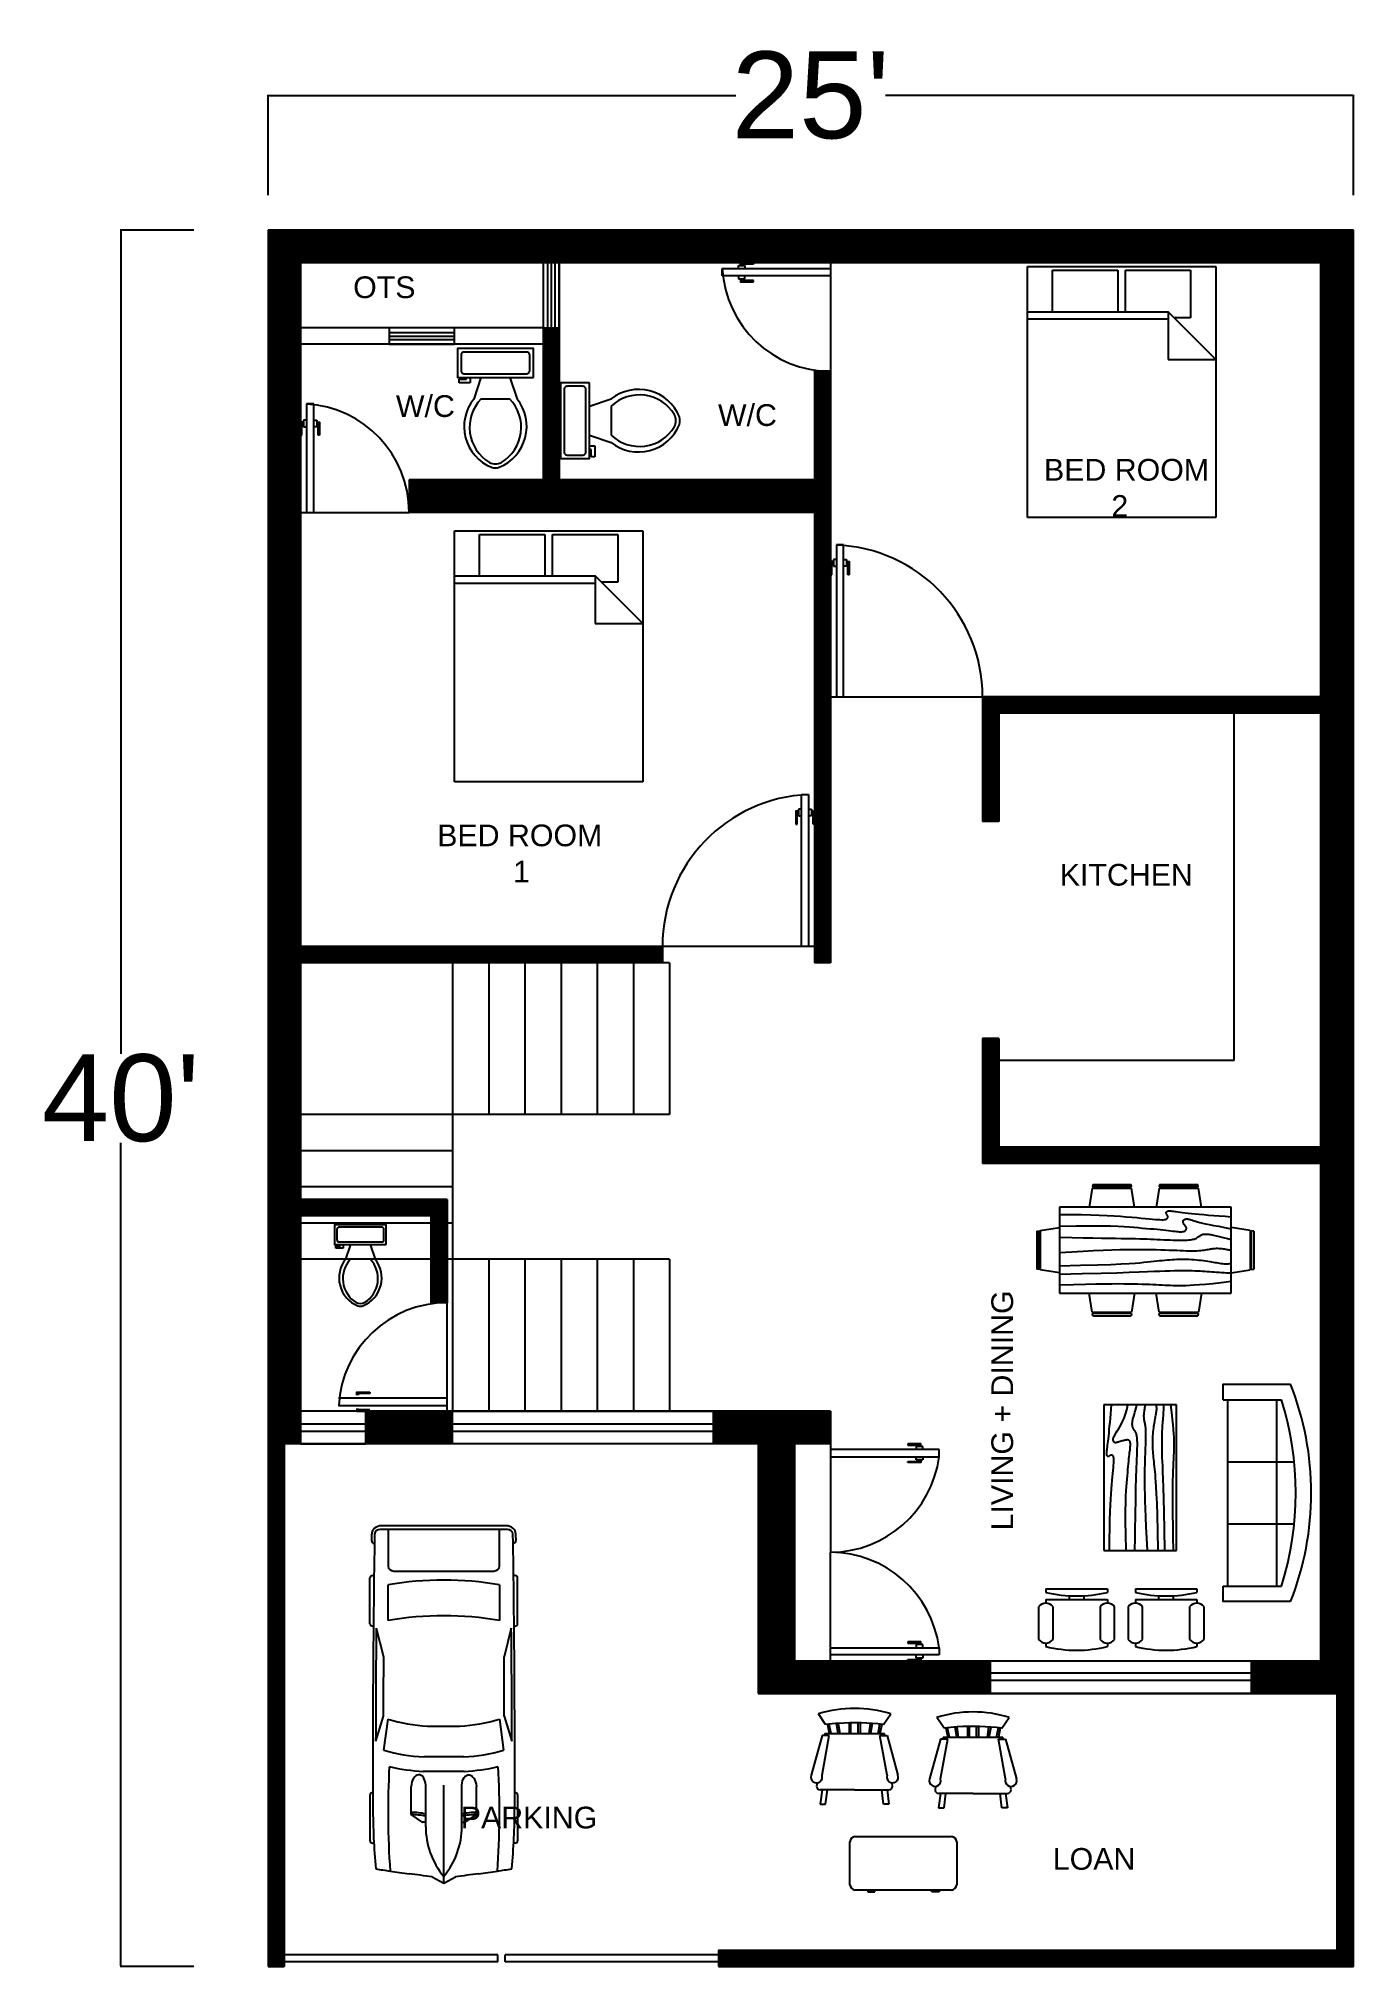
# Model space of a CAD drawing. Header units: inches. Extents: x 34902 to 35266, y 69712 to 70245.
import ezdxf

# ---------------------------------------------------------------- set-up
doc = ezdxf.new("R2010")
doc.units = ezdxf.units.IN
doc.header["$MEASUREMENT"] = 0
for name, color, linetype in [('blocks', 251, 'Continuous'), ('door', 26, 'Continuous'), ('stairs', 93, 'Continuous'), ('text', 153, 'Continuous'), ('wall', 50, 'Continuous'), ('windwo', 202, 'Continuous')]:
    doc.layers.add(name, color=color, linetype=linetype)
doc.styles.get("Standard").update_dxf_attribs({"font": 'arial.ttf'})
doc.dimstyles.get("Standard").update_dxf_attribs({"dimtxt": 24, "dimasz": 0.18, "dimexe": 0.18, "dimexo": 0.0625, "dimgap": 0.09, "dimtad": 0, "dimtih": 1, "dimtoh": 1, "dimdec": 4, "dimzin": 0, "dimdsep": 46, "dimlunit": 4, "dimtxsty": 'Standard', "dimcen": 0.09, "dimadec": 0, "dimazin": 0, "dimtfac": 1, "dimtdec": 4, "dimtofl": 0, "dimtmove": 0, "dimatfit": 3, "dimfxl": 1, "dimtolj": 1, "dimtzin": 0, "dimarcsym": 0})

msp = doc.modelspace()

# ---------------------------------------------------------------- texts
at = {"layer": 'text', "char_height": 6, "attachment_point": 1}
for s, width, heights, insert in [('OTS', 39.6101786, [0], (34989.20373, 70178.99211)), ('W/C', 39.6101786, [0], (35001.02428, 70146.13462)), ('W/C', 39.6101786, [0], (35090.04064, 70143.65116)), ('BED ROOM\\P        2              ', 46.1522138, [17.09169], (35180.15115, 70128.52309)), ('BED ROOM \\P         1', 49.9546083, [17.09938], (35012.43483, 70027.45311)), ('KITCHEN', 39.6101786, [0], (35184.50879, 70016.56169)), ('PARKING', 39.6101786, [0], (35018.96767, 69755.91377)), ('LOAN', 39.6101786, [0], (35182.58179, 69744.48643))]:
    msp.add_mtext_dynamic_manual_height_columns(s, width=width, gutter_width=1, heights=heights, dxfattribs=dict(at, insert=insert))
at = {"layer": 'text', "insert": (35165.60813, 69832.29049), "char_height": 6, "attachment_point": 1, "rotation": 90}
msp.add_mtext_dynamic_manual_height_columns('LIVING + DINING ', width=81.9096026, gutter_width=1, heights=[0], dxfattribs=at)

# ---------------------------------------------------------------- blocks, each defined once
blk = doc.blocks.new('*D4')
at = {"color": 0, "lineweight": -2, "transparency": 16777216}
for p, q in [((34965.68, 70201.46), (34965.68, 70229.18)), ((34965.86, 70229), (35095.02, 70229)), ((35265.5, 70229), (35136.34, 70229)), ((35265.68, 70201.46), (35265.68, 70229.18))]:
    blk.add_line(p, q, dxfattribs=at)
at = {"color": 0, "transparency": 16777216}
for points in [[(34965.86, 70229.03), (34965.86, 70228.97), (34965.68, 70229)], [(35265.5, 70229.03), (35265.5, 70228.97), (35265.68, 70229)]]:
    blk.add_solid(points, dxfattribs=at)
at = {"layer": 'Defpoints', "color": 0, "transparency": 16777216}
for p in [(35265.68, 70229), (34965.68, 70201.4), (35265.68, 70201.4)]:
    blk.add_point(p, dxfattribs=at)
at = {"color": 0, "transparency": 16777216, "insert": (35115.68, 70229), "char_height": 24, "attachment_point": 5}
blk.add_mtext("\\A1;25'", dxfattribs=at)
blk = doc.blocks.new('*D5')
at = {"color": 0, "lineweight": -2, "transparency": 16777216}
for p, q in [((34945.15, 70191.75), (34924.8, 70191.75)), ((34924.98, 70191.57), (34924.98, 69964.1)), ((34924.98, 69711.93), (34924.98, 69939.41)), ((34945.15, 69711.75), (34924.8, 69711.75))]:
    blk.add_line(p, q, dxfattribs=at)
at = {"color": 0, "transparency": 16777216}
for points in [[(34924.95, 70191.57), (34925.01, 70191.57), (34924.98, 70191.75)], [(34924.95, 69711.93), (34925.01, 69711.93), (34924.98, 69711.75)]]:
    blk.add_solid(points, dxfattribs=at)
at = {"layer": 'Defpoints', "color": 0, "transparency": 16777216}
for p in [(34945.21, 70191.75), (34924.98, 69711.75), (34945.21, 69711.75)]:
    blk.add_point(p, dxfattribs=at)
at = {"color": 0, "transparency": 16777216, "insert": (34924.98, 69951.75), "char_height": 24, "attachment_point": 5}
blk.add_mtext("\\A1;40'", dxfattribs=at)
blk = doc.blocks.new('Chair - Rocking')
at = {"linetype": 'Continuous'}
for p, q in [((-8, -4.5), (-10, -1.5)), ((-7.5, -4.5), (-7, -7)), ((-6.5, -7), (-7.02225, -4.43)), ((-4.5, -7), (-4.96674, -4.19951)), ((-4, -7), (-4.40532, -4.16272)), ((-1.5, -4.05012), (-1.5, -7)), ((-1, -7), (-1, -4.05012)), ((1, -7), (1, -4.04655)), ((1.5, -4.05012), (1.5, -7)), ((4, -7), (4.40187, -4.18694)), ((4.5, -7), (4.96761, -4.19437)), ((6.5, -7), (7, -4.4057)), ((7.5, -4.5), (7, -7)), ((8, -4.5), (10, -1.5)), ((-9, -7.5), (-12, -18.49999)), ((-7, -7.5), (-9, -7.5)), ((-9, -18.49999), (-7, -7.5)), ((-8.23428, -6.99939), (-8.3093, -7.47958)), ((-8.23041, -7), (8.23915, -7)), ((7, -7.5), (9, -7.5)), ((9, -18.49999), (7, -7.5)), ((8.31071, -7.48854), (8.23449, -7.00073)), ((9, -7.5), (12, -18.49999)), ((-10.36644, -20.64523), (-10.5, -21.49999)), ((10.5, -21.49999), (10.3575, -20.58798)), ((-9, -22.49999), (-9.5, -26.49999)), ((0, -22.49999), (-9.5, -22.49999)), ((-9.5, -26.49999), (-8, -26.49999)), ((-8, -26.49999), (-7.5, -22.49999)), ((0, -22.49999), (9.5, -22.49999)), ((8, -26.49999), (7.5, -22.49999)), ((9.5, -26.49999), (8, -26.49999)), ((9, -22.49999), (9.5, -26.49999))]:
    blk.add_line(p, q, dxfattribs=at)
for centre, radius, start, end in [((0, -34.08333), 34.08333, 72.93847, 107.0615), ((0, -68.25004), 64.25, 93.92211, 97.15267), ((0, -68.25004), 64.25, 82.84733, 93.92211), ((-10.5, -18.99999), 1.58114, 161.5651, 18.43495), ((10.5, -18.99999), 1.58114, 161.5651, 18.43495), ((-9.5, -21.49999), 1, 180, 270), ((9.5, -21.49999), 1, 270, 0)]:
    blk.add_arc(centre, radius, start, end, dxfattribs=at)
blk = doc.blocks.new('Desk - 30 x 60 in.')
at = {"linetype": 'Continuous'}
for p, q in [((-26.999995, 0), (26.999995, 0)), ((-29.999995, -27), (-29.999995, -3)), ((29.999995, -3), (29.999995, -27)), ((26.999995, -30), (-26.999995, -30)), ((-20.000005, -30), (-20.000005, -31)), ((-20.000005, -31), (-16.000005, -31)), ((-16.000005, -31), (-16.000005, -30)), ((15.999995, -31), (15.999995, -30)), ((19.999995, -31), (15.999995, -31)), ((19.999995, -30), (19.999995, -31))]:
    blk.add_line(p, q, dxfattribs=at)
for centre, start, end in [((-26.499995, -3.5), 98.1301, 171.8699), ((26.499995, -3.5), 8.130102, 81.8699), ((-26.499995, -26.5), 188.1301, 261.8699), ((26.499995, -26.5), 278.1301, 351.8699)]:
    blk.add_arc(centre, 3.535534, start, end, dxfattribs=at)
blk = doc.blocks.new('Dining Set - 36 x 72 in.')
at = {"linetype": 'Continuous'}
for p, q in [((-22.2343, 26.00059), (-23.4847, 17.99762)), ((-22.2304, 26), (-5.7608, 26)), ((-22, 27.5), (-22.1562, 26.50042)), ((-5.8416, 26.5), (-22.1534, 26.5)), ((-22, 27.5), (-6, 27.5)), ((-5.8437, 26.49966), (-6, 27.5)), ((-4.5152, 17.99762), (-5.7655, 25.99926)), ((5.7657, 26.00059), (4.5153, 17.99762)), ((5.7696, 26), (22.2392, 26)), ((6, 27.5), (5.8438, 26.50042)), ((22.1584, 26.5), (5.8466, 26.5)), ((6, 27.5), (22, 27.5)), ((22.1563, 26.49966), (22, 27.5)), ((23.4848, 17.99762), (22.2345, 25.99926)), ((36, 18), (-36, 18)), ((-36, 18), (-36, -18)), ((36, -18), (36, 18)), ((-45.5, 8), (-44.5004, 8.15617)), ((-44.5, -8.15843), (-44.5, 8.15338)), ((-44.0006, 8.23428), (-35.9976, 9.48474)), ((-44, 8.23041), (-44, -8.23915)), ((44.0006, 8.23428), (35.9976, 9.48474)), ((44, 8.23041), (44, -8.23915)), ((44.5, -8.15843), (44.5, 8.15338)), ((45.5, 8), (44.5005, 8.15617)), ((-45.5, 8), (-45.5, -8)), ((45.5, 8), (45.5, -8)), ((-44.4997, -8.15631), (-45.5, -8)), ((44.4997, -8.15631), (45.5, -8)), ((-35.9976, -9.48476), (-43.9993, -8.2345)), ((35.9976, -9.48476), (43.9993, -8.2345)), ((-36, -18), (36, -18)), ((-22.2343, -26.0006), (-23.4847, -17.99762)), ((-4.5152, -17.99762), (-5.7655, -25.99928)), ((5.7657, -26.0006), (4.5153, -17.99762)), ((23.4848, -17.99762), (22.2345, -25.99928)), ((-22.2304, -26), (-5.7608, -26)), ((-22, -27.5), (-22.1562, -26.50044)), ((-5.8416, -26.5), (-22.1534, -26.5)), ((-22, -27.5), (-6, -27.5)), ((-5.8437, -26.49967), (-6, -27.5)), ((5.7696, -26), (22.2392, -26)), ((6, -27.5), (5.8438, -26.50044)), ((22.1584, -26.5), (5.8466, -26.5)), ((6, -27.5), (22, -27.5)), ((22.1563, -26.49967), (22, -27.5))]:
    blk.add_line(p, q, dxfattribs=at)
for points in [[(-36, 15), (-31.1772, 14.97754), (-26.8079, 14.91406), (-22.8538, 14.81543), (-19.276, 14.6875), (-16.0362, 14.53613), (-13.0957, 14.36718), (-10.4159, 14.18652), (-7.9583, 14), (-5.6904, 13.81315), (-3.6035, 13.63021), (-1.6954, 13.45508), (0.0365, 13.29166), (1.5945, 13.14388), (2.9811, 13.01562), (4.1988, 12.9108), (5.25, 12.83333), (6.1393, 12.78613), (6.8802, 12.76823), (7.4883, 12.77767), (7.9792, 12.8125), (8.3685, 12.87077), (8.6719, 12.95052), (8.9049, 13.0498), (9.0833, 13.16666), (9.2205, 13.29899), (9.3216, 13.44401), (9.3895, 13.59879), (9.4271, 13.76041), (9.4373, 13.92594), (9.4232, 14.09245), (9.3875, 14.257), (9.3333, 14.41666), (9.2638, 14.56917), (9.1836, 14.71484), (9.0975, 14.85465), (9.0104, 14.98958), (8.9272, 15.1206), (8.8529, 15.2487), (8.7922, 15.37483), (8.75, 15.5), (8.7305, 15.62467), (8.7344, 15.74739), (8.7617, 15.86621), (8.8125, 15.97916), (8.8867, 16.08431), (8.9844, 16.17968), (9.1055, 16.26334), (9.25, 16.33333), (9.4189, 16.38802), (9.6172, 16.42708), (9.8506, 16.45052), (10.125, 16.45833), (10.4463, 16.45052), (10.8203, 16.42708), (11.2529, 16.38802), (11.75, 16.33333), (12.3184, 16.26318), (12.9694, 16.17838), (13.7151, 16.07991), (14.5677, 15.96875), (15.5395, 15.84586), (16.6426, 15.71224), (17.8893, 15.56884), (19.2917, 15.41666), (20.859, 15.25667), (22.5879, 15.08984), (24.4721, 14.91715), (26.5052, 14.73958), (28.6809, 14.5581), (30.9929, 14.3737), (33.4347, 14.18733), (36, 14)], [(-36, 10), (-28.9766, 10.14274), (-23.1725, 10.20442), (-18.4241, 10.19775), (-14.5677, 10.13541), (-11.4399, 10.03011), (-8.877, 9.89453), (-6.7154, 9.74137), (-4.7917, 9.58333), (-2.9698, 9.43082), (-1.2246, 9.28515), (0.4415, 9.14534), (2.026, 9.01041), (3.5266, 8.87939), (4.9408, 8.7513), (6.266, 8.62516), (7.5, 8.5), (8.6411, 8.37549), (9.6914, 8.2539), (10.6538, 8.13818), (11.5312, 8.03125), (12.3267, 7.93603), (13.043, 7.85547), (13.6831, 7.79248), (14.25, 7.75), (14.7471, 7.7303), (15.1797, 7.73307), (15.5537, 7.75732), (15.875, 7.80208), (16.1494, 7.86637), (16.3828, 7.94922), (16.5811, 8.04964), (16.75, 8.16666), (16.8944, 8.29915), (17.0143, 8.44531), (17.1089, 8.60319), (17.1771, 8.77083), (17.218, 8.94629), (17.2305, 9.1276), (17.2137, 9.31282), (17.1667, 9.5), (17.0895, 9.6875), (16.987, 9.875), (16.8649, 10.0625), (16.7292, 10.25), (16.5856, 10.4375), (16.4401, 10.625), (16.2985, 10.8125), (16.1667, 11), (16.05, 11.18733), (15.9518, 11.3737), (15.8752, 11.5581), (15.8229, 11.73958), (15.798, 11.91715), (15.8034, 12.08984), (15.842, 12.25667), (15.9167, 12.41666), (16.0295, 12.56836), (16.1784, 12.70833), (16.3605, 12.83268), (16.5729, 12.9375), (16.8127, 13.01888), (17.0768, 13.07291), (17.3625, 13.0957), (17.6667, 13.08333), (17.9894, 13.03312), (18.3418, 12.94726), (18.7382, 12.82918), (19.1927, 12.68229), (19.7195, 12.51001), (20.3327, 12.31575), (21.0465, 12.10294), (21.875, 11.875), (22.8357, 11.63354), (23.959, 11.37304), (25.2786, 11.08618), (26.8282, 10.76562), (28.6414, 10.40405), (30.752, 9.99414), (33.1936, 9.52856), (36, 9)], [(-36, 5.5), (-30.7157, 5.3348), (-26.069, 5.20963), (-21.9946, 5.11767), (-18.4271, 5.05208), (-15.3009, 5.00602), (-12.5508, 4.97265), (-10.1112, 4.94515), (-7.9167, 4.91666), (-5.909, 4.88167), (-4.0586, 4.83984), (-2.3429, 4.79215), (-0.7396, 4.73958), (0.7739, 4.6831), (2.22, 4.6237), (3.6213, 4.56233), (5, 4.5), (6.373, 4.43782), (7.7344, 4.3776), (9.0723, 4.32129), (10.375, 4.27083), (11.6309, 4.22819), (12.8281, 4.19531), (13.9551, 4.17415), (15, 4.16666), (15.954, 4.17448), (16.819, 4.19791), (17.6001, 4.23698), (18.3021, 4.29166), (18.9299, 4.36198), (19.4883, 4.44791), (19.9823, 4.54948), (20.4167, 4.66666), (20.7969, 4.79899), (21.1302, 4.94401), (21.4245, 5.09879), (21.6875, 5.26041), (21.9271, 5.42594), (22.1511, 5.59245), (22.3672, 5.757), (22.5834, 5.91666), (22.8065, 6.06868), (23.0404, 6.21093), (23.2879, 6.34147), (23.5521, 6.45833), (23.8358, 6.55957), (24.142, 6.64323), (24.4735, 6.70735), (24.8334, 6.75), (25.2235, 6.76969), (25.642, 6.76692), (26.0858, 6.74267), (26.5521, 6.69791), (27.0379, 6.63362), (27.5404, 6.55078), (28.0565, 6.45036), (28.5834, 6.33333), (29.1242, 6.19987), (29.7071, 6.04687), (30.3661, 5.87044), (31.1354, 5.66666), (32.0493, 5.43164), (33.142, 5.16146), (34.4475, 4.85221), (36, 4.5)], [(-36, -1), (-30.7915, -0.6591), (-26.0195, -0.38216), (-21.6519, -0.16284), (-17.6563, 0.00521), (-14.0005, 0.12833), (-10.6523, 0.21289), (-7.5796, 0.26522), (-4.75, 0.29166), (-2.134, 0.29793), (0.2878, 0.28711), (2.5317, 0.26163), (4.6146, 0.22396), (6.5529, 0.17651), (8.3633, 0.12174), (10.0623, 0.06209), (11.6667, 0), (13.1899, -0.06201), (14.6341, -0.1211), (15.9982, -0.17432), (17.2813, -0.21875), (18.4823, -0.25147), (19.6003, -0.26953), (20.6343, -0.27002), (21.5834, -0.25), (22.4481, -0.20768), (23.2357, -0.14584), (23.9549, -0.06836), (24.6146, 0.02083), (25.2235, 0.11784), (25.7904, 0.21875), (26.3241, 0.31966), (26.8334, 0.41666), (27.3265, 0.50618), (27.8099, 0.58593), (28.2894, 0.65397), (28.7709, 0.70833), (29.2601, 0.74707), (29.763, 0.76823), (30.2855, 0.76985), (30.8334, 0.75), (31.4088, 0.70784), (31.9994, 0.64713), (32.589, 0.57275), (33.1615, 0.48958), (33.7008, 0.4025), (34.1908, 0.3164), (34.6153, 0.23616), (34.9584, 0.16666), (35.2099, 0.11165), (35.3848, 0.07031), (35.504, 0.04069), (35.5886, 0.02083), (35.6594, 0.00879), (35.7377, 0.0026), (35.8442, 0.00032), (36, 0)], [(-36, -6.5), (-27.1843, -6.31267), (-20.084, -6.1263), (-14.469, -5.9419), (-10.1094, -5.76042), (-6.7752, -5.58285), (-4.2363, -5.41016), (-2.2629, -5.24333), (-0.625, -5.08334), (0.8708, -4.93099), (2.2715, -4.78646), (3.5872, -4.64974), (4.8281, -4.52084), (6.0046, -4.39974), (7.127, -4.28646), (8.2053, -4.18099), (9.25, -4.08334), (10.2705, -3.99382), (11.2734, -3.91407), (12.2647, -3.84603), (13.25, -3.79167), (14.2354, -3.75293), (15.2266, -3.73177), (16.2295, -3.73015), (17.25, -3.75), (18.2912, -3.79248), (19.3451, -3.85547), (20.4009, -3.93604), (21.4479, -4.03125), (22.4754, -4.13819), (23.4727, -4.25391), (24.4289, -4.37549), (25.3334, -4.5), (26.1785, -4.62492), (26.9694, -4.74935), (27.7145, -4.87281), (28.4219, -4.99479), (29.1, -5.11483), (29.7572, -5.23242), (30.4016, -5.34709), (31.0417, -5.45834), (31.6837, -5.56437), (32.3262, -5.65821), (32.9658, -5.73153), (33.599, -5.77604), (34.2224, -5.78345), (34.8327, -5.74545), (35.4264, -5.65373), (36, -5.5)], [(-36, -10), (-26.4022, -9.81299), (-18.4675, -9.62891), (-11.9839, -9.45069), (-6.7396, -9.28125), (-2.5226, -9.12354), (0.8789, -8.98047), (3.6769, -8.85498), (6.0833, -8.75), (8.2767, -8.66765), (10.3021, -8.60677), (12.1712, -8.56543), (13.8958, -8.54167), (15.4876, -8.53353), (16.9583, -8.53907), (18.3197, -8.55632), (19.5834, -8.58334), (20.7616, -8.61841), (21.8685, -8.66081), (22.9188, -8.71004), (23.9271, -8.76563), (24.9081, -8.82707), (25.8763, -8.89388), (26.8465, -8.96558), (27.8334, -9.04167), (28.8474, -9.12118), (29.8828, -9.20117), (30.93, -9.27824), (31.9792, -9.34896), (33.0205, -9.40991), (34.0443, -9.45768), (35.0407, -9.48885), (36, -9.5)], [(-36, -14.5), (-30.0881, -14.33513), (-25.0332, -14.21224), (-20.7312, -14.12647), (-17.0781, -14.07292), (-13.97, -14.04671), (-11.3027, -14.04297), (-8.9724, -14.05681), (-6.875, -14.08334), (-4.9224, -14.11833), (-3.0905, -14.16016), (-1.3709, -14.20785), (0.2448, -14.26042), (1.7647, -14.3169), (3.1973, -14.3763), (4.5507, -14.43767), (5.8333, -14.5), (7.0554, -14.5621), (8.235, -14.62175), (9.3922, -14.67652), (10.5469, -14.72396), (11.7192, -14.76164), (12.929, -14.78711), (14.1965, -14.79794), (15.5417, -14.79167), (16.9933, -14.76424), (18.6152, -14.70508), (20.4804, -14.60197), (22.6615, -14.44271), (25.2312, -14.21509), (28.2624, -13.9069), (31.8277, -13.50594), (36, -13)]]:
    blk.add_lwpolyline(points, dxfattribs=at)
blk = doc.blocks.new('Sofa - Roundback 7 ft.')
at = {"linetype": 'Continuous'}
for p, q in [((-12.00002, -32.4421), (-12.00003, -6.5971)), ((11.99997, -32.4421), (11.99998, -6.5971)), ((-36.000027, -34), (-36.000027, -11.4696)), ((-35.999844, -13.3819), (35.9998, -13.3819)), ((35.99998, -34), (35.99998, -11.4696)), ((-36.000027, -32.4421), (35.99998, -32.4421))]:
    blk.add_line(p, q, dxfattribs=at)
for points in [[(-36.000027, -34), (-42.000027, -34), (-42.000027, -8)], [(41.99998, -8), (41.99998, -34), (35.99998, -34)]]:
    blk.add_lwpolyline(points, dxfattribs=at)
for centre, radius, start, end in [((0, -114.25), 114.25, 68.43141, 111.5686), ((-0.00001, -127.1968), 121.1968, 72.72033, 107.2797)]:
    blk.add_arc(centre, radius, start, end, dxfattribs=at)
blk = doc.blocks.new('Bed - Queen')
at = {"linetype": 'Continuous'}
for p, q in [((0, -80.00003), (0, 0)), ((0, 0), (59.99999, 0)), ((59.99999, 0), (59.99999, -80.00003)), ((7.99999, -1.2), (28.79998, -1.2)), ((7.99999, -14.4), (7.99999, -1.2)), ((28.79998, -1.2), (28.79998, -14.4)), ((31.19999, -1.2), (51.99999, -1.2)), ((31.19999, -14.4), (31.19999, -1.2)), ((51.99999, -1.2), (51.99999, -16.4)), ((0, -14.4), (44.8, -14.4)), ((44.8, -16.8), (0, -16.8)), ((59.99999, -29.6), (44.8, -14.4)), ((44.8, -14.4), (44.8, -29.6)), ((51.99999, -16.4), (46.79936, -16.4)), ((44.8, -29.6), (59.99999, -29.6)), ((59.99999, -80.00003), (0, -80.00003))]:
    blk.add_line(p, q, dxfattribs=at)
blk = doc.blocks.new('Chair - Desk')
at = {"linetype": 'Continuous'}
for p, q in [((-8.5, 0), (-8.5, -1)), ((-8.5, 0), (8.5, 0)), ((8.5, 0), (8.5, -1)), ((-10.5, -5), (-10.5, -14)), ((-8.5, -3), (-8.5, -4)), ((-8.5, -3), (8.5, -3)), ((-6.5, -14), (-6.5, -5)), ((-2, -3), (-2, -1.9355)), ((2, -1.9576), (2, -3)), ((6.5, -5), (6.5, -14)), ((8.5, -3), (8.5, -4)), ((10.5, -14), (10.5, -5)), ((-8.5, -15), (-8.5, -16)), ((8.5, -15), (8.5, -16))]:
    blk.add_line(p, q, dxfattribs=at)
for centre, radius, start, end in [((-8.5, -6.5), 2.5, 36.8699, 143.1301), ((0, 34.625), 36.625, 256.5803, 283.4197), ((8.5, -6.5), 2.5, 36.8699, 143.1301), ((-8.5, -12.5), 2.5, 216.8699, 323.1301), ((8.5, -12.5), 2.5, 216.8699, 323.1301), ((0, 19.625), 36.625, 256.5803, 283.4197)]:
    blk.add_arc(centre, radius, start, end, dxfattribs=at)
blk = doc.blocks.new('Table - Rectangular Woodgrain 60 x 30 in.')
at = {"linetype": 'Continuous'}
for p, q in [((0, 0), (0, -30)), ((60, 0), (0, 0)), ((60, -30), (60, 0)), ((0, -30), (60, -30))]:
    blk.add_line(p, q, dxfattribs=at)
for points in [[(0, -2.4), (4.8155, -2.418), (9.0302, -2.4688), (12.709, -2.5477), (15.9167, -2.65), (18.7181, -2.7711), (21.1781, -2.9063), (23.3616, -3.0508), (25.3333, -3.2), (27.1477, -3.3495), (28.8172, -3.4958), (30.3437, -3.636), (31.7291, -3.7667), (32.9756, -3.8849), (34.0849, -3.9875), (35.059, -4.0714), (35.9, -4.1334), (36.6114, -4.1711), (37.2041, -4.1854), (37.6906, -4.1779), (38.0833, -4.15), (38.3948, -4.1034), (38.6375, -4.0396), (38.8239, -3.9602), (38.9666, -3.8667), (39.0764, -3.7608), (39.1573, -3.6448), (39.2116, -3.521), (39.2416, -3.3917), (39.2498, -3.2593), (39.2385, -3.1261), (39.21, -2.9944), (39.1666, -2.8667), (39.111, -2.7447), (39.0468, -2.6281), (38.978, -2.5163), (38.9083, -2.4083), (38.8418, -2.3035), (38.7823, -2.201), (38.7337, -2.1001), (38.7, -2), (38.6844, -1.9003), (38.6875, -1.8021), (38.7094, -1.707), (38.75, -1.6167), (38.8094, -1.5326), (38.8875, -1.4563), (38.9844, -1.3893), (39.1, -1.3333), (39.2351, -1.2896), (39.3937, -1.2583), (39.5804, -1.2396), (39.8, -1.2333), (40.057, -1.2396), (40.3562, -1.2583), (40.7023, -1.2896), (41.1, -1.3333), (41.5547, -1.3895), (42.0755, -1.4573), (42.6721, -1.5361), (43.3542, -1.625), (44.1316, -1.7233), (45.014, -1.8302), (46.0114, -1.9449), (47.1333, -2.0667), (48.3862, -2.1947), (49.7625, -2.3281), (51.2513, -2.4663), (52.8416, -2.6083), (54.5226, -2.7535), (56.2833, -2.9011), (58.1127, -3.0501), (60, -3.2)], [(0, -9.2), (6.5759, -9.0858), (11.9385, -9.0365), (16.2527, -9.0418), (19.6833, -9.0917), (22.3952, -9.1759), (24.5531, -9.2844), (26.322, -9.4069), (27.8666, -9.5333), (29.3241, -9.6553), (30.7203, -9.7719), (32.0532, -9.8837), (33.3208, -9.9917), (34.5213, -10.0965), (35.6526, -10.199), (36.7128, -10.2999), (37.7, -10.4), (38.6129, -10.4996), (39.4531, -10.5969), (40.223, -10.6895), (40.925, -10.775), (41.5613, -10.8512), (42.1344, -10.9156), (42.6465, -10.966), (43.1, -11), (43.4976, -11.0158), (43.8437, -11.0136), (44.143, -10.9942), (44.4, -10.9583), (44.6195, -10.9069), (44.8062, -10.8406), (44.9648, -10.7603), (45.1, -10.6667), (45.2155, -10.5598), (45.3114, -10.4365), (45.3871, -10.2929), (45.4416, -10.125), (45.4743, -9.929), (45.4844, -9.7011), (45.4709, -9.4371), (45.4333, -9.1333), (45.3716, -8.7883), (45.2896, -8.4104), (45.1919, -8.0107), (45.0833, -7.6), (44.9685, -7.1893), (44.8521, -6.7896), (44.7388, -6.4117), (44.6333, -6.0667), (44.54, -5.7628), (44.4614, -5.4979), (44.4001, -5.2675), (44.3583, -5.0667), (44.3384, -4.8909), (44.3427, -4.7354), (44.3736, -4.5956), (44.4333, -4.4667), (44.5236, -4.3453), (44.6427, -4.2333), (44.7884, -4.1339), (44.9583, -4.05), (45.1501, -3.9849), (45.3614, -3.9417), (45.59, -3.9234), (45.8333, -3.9333), (46.0915, -3.9749), (46.3734, -4.0531), (46.6906, -4.1736), (47.0542, -4.3417), (47.4756, -4.5629), (47.9661, -4.8427), (48.5372, -5.1866), (49.2, -5.6), (49.9676, -6.0844), (50.8594, -6.625), (51.8965, -7.2031), (53.1, -7.8), (54.491, -8.3969), (56.0906, -8.975), (57.9199, -9.5156), (60, -10)], [(0, -12.8), (5.1847, -12.9322), (9.6213, -13.0323), (13.3963, -13.1059), (16.5958, -13.1583), (19.3063, -13.1952), (21.614, -13.2219), (23.6054, -13.2439), (25.3666, -13.2667), (26.9728, -13.2947), (28.4531, -13.3281), (29.8256, -13.3663), (31.1083, -13.4083), (32.3191, -13.4535), (33.476, -13.501), (34.597, -13.5501), (35.7, -13.6), (36.7984, -13.6497), (37.8875, -13.6979), (38.9578, -13.743), (40, -13.7833), (41.0047, -13.8174), (41.9625, -13.8438), (42.864, -13.8607), (43.7, -13.8667), (44.4631, -13.8604), (45.1552, -13.8417), (45.7801, -13.8104), (46.3416, -13.7667), (46.8439, -13.7104), (47.2906, -13.6417), (47.6858, -13.5604), (48.0333, -13.4667), (48.3375, -13.3608), (48.6042, -13.2448), (48.8396, -13.121), (49.05, -12.9917), (49.2417, -12.8593), (49.4208, -12.7261), (49.5937, -12.5944), (49.7667, -12.4667), (49.9452, -12.3451), (50.1323, -12.2313), (50.3303, -12.1268), (50.5416, -12.0333), (50.7686, -11.9524), (51.0135, -11.8854), (51.2788, -11.8341), (51.5666, -11.8), (51.8785, -11.7843), (52.2116, -11.7865), (52.562, -11.8059), (52.926, -11.8417), (53.2998, -11.8931), (53.6795, -11.9594), (54.0614, -12.0397), (54.4416, -12.1333), (54.8223, -12.2401), (55.2293, -12.3625), (55.6942, -12.5037), (56.2489, -12.6667), (56.9251, -12.8547), (57.7545, -13.0708), (58.7689, -13.3182), (60, -13.6)], [(0, -18), (5.124, -17.7273), (9.6609, -17.5057), (13.6705, -17.3303), (17.2125, -17.1958), (20.3467, -17.0973), (23.1328, -17.0297), (25.6307, -16.9878), (27.9, -16.9667), (29.9928, -16.9617), (31.9302, -16.9703), (33.7254, -16.9907), (35.3917, -17.0208), (36.9423, -17.0588), (38.3906, -17.1026), (39.7499, -17.1503), (41.0333, -17.2), (42.2519, -17.2496), (43.4073, -17.2969), (44.4986, -17.3395), (45.525, -17.375), (46.4858, -17.4012), (47.3802, -17.4156), (48.2074, -17.416), (48.9667, -17.4), (49.6583, -17.3662), (50.2872, -17.3167), (50.8595, -17.2547), (51.3812, -17.1833), (51.8584, -17.1057), (52.2971, -17.025), (52.7034, -16.9443), (53.0833, -16.8667), (53.443, -16.7951), (53.789, -16.7313), (54.128, -16.6768), (54.4666, -16.6334), (54.8115, -16.6024), (55.1693, -16.5854), (55.5465, -16.5841), (55.95, -16.6), (56.3828, -16.6337), (56.8346, -16.6823), (57.2915, -16.7418), (57.7396, -16.8084), (58.165, -16.878), (58.5539, -16.9469), (58.8924, -17.0111), (59.1666, -17.0667), (59.3679, -17.1107), (59.5078, -17.1438), (59.6032, -17.1675), (59.6708, -17.1833), (59.7275, -17.193), (59.7901, -17.1979), (59.8753, -17.1998), (60, -17.2)], [(0, -22.4), (8.0098, -22.2501), (14.4094, -22.1011), (19.4168, -21.9535), (23.25, -21.8083), (26.1269, -21.6663), (28.2656, -21.5281), (29.884, -21.3947), (31.2, -21.2667), (32.3967, -21.1448), (33.5172, -21.0292), (34.5697, -20.9198), (35.5625, -20.8167), (36.5037, -20.7198), (37.4015, -20.6292), (38.2642, -20.5448), (39.1, -20.4667), (39.9164, -20.3951), (40.7187, -20.3313), (41.5117, -20.2768), (42.3, -20.2333), (43.0883, -20.2024), (43.8812, -20.1854), (44.6836, -20.1841), (45.5, -20.2), (46.3328, -20.234), (47.1747, -20.2844), (48.0163, -20.3488), (48.8479, -20.425), (49.66, -20.5106), (50.4429, -20.6031), (51.1872, -20.7004), (51.8833, -20.8), (52.5246, -20.8999), (53.1166, -20.9995), (53.6681, -21.0983), (54.1875, -21.1958), (54.6834, -21.2919), (55.1646, -21.3859), (55.6394, -21.4777), (56.1167, -21.5667), (56.6028, -21.6515), (57.0961, -21.7266), (57.5929, -21.7852), (58.0896, -21.8208), (58.5823, -21.8268), (59.0674, -21.7964), (59.5412, -21.723), (60, -21.6)], [(0, -25.2), (8.6355, -25.0504), (15.7026, -24.9031), (21.4049, -24.7606), (25.9458, -24.625), (29.529, -24.4988), (32.3578, -24.3844), (34.6359, -24.284), (36.5667, -24.2), (38.3213, -24.1341), (39.9417, -24.0854), (41.437, -24.0523), (42.8167, -24.0333), (44.0901, -24.0268), (45.2667, -24.0313), (46.3557, -24.0451), (47.3667, -24.0667), (48.309, -24.0947), (49.1928, -24.1287), (50.0284, -24.168), (50.826, -24.2125), (51.5959, -24.2617), (52.3483, -24.3151), (53.0935, -24.3725), (53.8417, -24.4334), (54.6009, -24.497), (55.3699, -24.561), (56.1454, -24.6226), (56.9239, -24.6792), (57.7021, -24.7279), (58.4764, -24.7662), (59.2435, -24.7911), (60, -24.8)], [(0, -28.8), (5.6867, -28.6681), (10.45, -28.5698), (14.407, -28.5012), (17.675, -28.4584), (20.3711, -28.4374), (22.6125, -28.4344), (24.5164, -28.4455), (26.2, -28.4667), (27.762, -28.4947), (29.2276, -28.5281), (30.6033, -28.5663), (31.8958, -28.6084), (33.1118, -28.6535), (34.2578, -28.7011), (35.3405, -28.7501), (36.3666, -28.8), (37.3443, -28.8497), (38.288, -28.8974), (39.2137, -28.9412), (40.1375, -28.9792), (41.0753, -29.0093), (42.0432, -29.0297), (43.0572, -29.0384), (44.1333, -29.0333), (45.2936, -29.0114), (46.5843, -28.9641), (48.0579, -28.8816), (49.7666, -28.7542), (51.7629, -28.5721), (54.0989, -28.3255), (56.8272, -28.0048), (60, -27.6)]]:
    blk.add_lwpolyline(points, dxfattribs=at)
blk = doc.blocks.new('Toilet - top')
for p, q in [((9.5, -6), (9.5, -2)), ((-10, -8.5), (-8, -8.5)), ((-10, -9.5), (-10, -8.5)), ((-7, -9.5), (-10, -9.5)), ((-8, -8.5), (-8, -8)), ((-7, -8), (-7, -9.5)), ((-4, -8), (-6, -14)), ((4, -8), (6, -14)), ((4, -14), (-4, -14))]:
    blk.add_line(p, q)
blk.add_lwpolyline([(10.5, -8), (10.5, 0), (-10.5, 0), (-10.5, -8)], close=True)
for points in [[(-9.5, -2), (-9.5, -6)], [(8.5, -1), (-8.5, -1)], [(-8.5, -7), (8.5, -7)]]:
    blk.add_lwpolyline(points)
for centre, radius, start, end in [((-8.62, -1.88), 0.884, 81.8699, 188.1301), ((8.62, -1.88), 0.884, 351.8699, 98.1301), ((-8.62, -6.12), 0.884, 171.8699, 278.1301), ((8.62, -6.12), 0.884, 261.8699, 8.1301), ((3.52, -21.58), 12.17, 141.4691, 247.9714), ((4.2, -21.82), 11.33, 136.3677, 238.9468), ((-3.52, -21.58), 12.17, 292.0284, 38.5307), ((-4.2, -21.82), 11.33, 301.053, 43.6321), ((0, -27.88), 4, 245.7318, 294.2682), ((0, -29), 4, 254.8605, 285.1395)]:
    blk.add_arc(centre, radius, start, end)
blk = doc.blocks.new('*U20')
for p, q in [((536, 950), (536, 936)), ((1182, 988), (568, 988)), ((1214, 950), (1214, 950)), ((1779, 801), (2195, 746)), ((2235, 810), (1899, 912)), ((3412, 904), (3030, 807)), ((3440, 942), (3440, 950)), ((3472, 988), (4087, 988)), ((4119, 950), (4119, 934)), ((4736, -851), (4736, 851)), ((4785, -832), (4785, 832)), ((3516, 746), (3994, 746)), ((4179, 670), (4179, -670)), ((4736, 746), (4242, 746)), ((816, 241), (816, 283)), ((820, 295), (918, 436)), ((918, 436), (1294, 436)), ((1496, -274), (1496, 274)), ((1690, -267), (1690, 267)), ((4736, -267), (4736, 267)), ((83, 156), (3, 10)), ((756, 241), (1313, 241)), ((2102, 216), (2102, -216)), ((0, 0), (1313, 0)), ((3, -10), (83, -156)), ((756, -241), (1313, -241)), ((816, -241), (816, -283)), ((820, -295), (918, -436)), ((918, -436), (1294, -436)), ((2195, -746), (1779, -801)), ((3994, -746), (3516, -746)), ((4242, -746), (4736, -746)), ((536, -950), (536, -936)), ((1182, -988), (568, -988)), ((1214, -950), (1214, -950)), ((2235, -810), (1899, -912)), ((3412, -904), (3030, -807)), ((3440, -942), (3440, -950)), ((3472, -988), (4087, -988)), ((4119, -950), (4119, -934))]:
    blk.add_line(p, q)
for centre, major_axis, ratio, start_param, end_param in [((6757, -699), (0, 7958), 0.842304, 1.367076, 1.39176), ((1046, -12468), (0, 13417), 0.842304, 0.00281, 0.075598), ((568, 950), (0, -37.6), 0.842304, 3.141593, 4.712389), ((1638, -268113), (0, 269063), 0.842304, -0.013397, 0.002797), ((1182, 950), (0, 37.6), 0.842304, -1.570796, 0), ((3436, 137), (0, 2077), 0.842304, 1.245306, 1.50788), ((1638, -268113), (0, -269025), 0.842304, 3.133765, 3.140441), ((2433, -93125), (0, -93935), 0.842304, 3.134049, 3.144098), ((3472, 950), (0, -37.6), 0.842304, 3.141593, 4.712389), ((4087, 950), (0, 37.6), 0.842304, -1.570796, 0), ((4588, 910), (0, 56.4), 0.842304, -0.013017, 1.249894), ((1638, -268131), (0, 269121), 0.842304, -0.013397, -0.013017), ((4673, 851), (0, -75.2), 0.842304, 1.570796, 3.128196), ((4673, 832), (0, -133), 0.842304, 1.570796, 3.128196), ((6583, -699), (0, -7755), 0.842304, 4.528606, 4.561838), ((952, -15087), (0, -15833), 0.842304, 3.096046, 3.200911), ((3414, 137), (0, -2280), 0.842304, 4.449482, 4.652344), ((3800, 71), (0, -2021), 0.842304, 4.372215, 4.640744), ((434, 0), (0, 3734), 0.842304, 4.511394, 4.913384), ((912, 0), (0, 3734), 0.842304, 4.511394, 4.913384), ((4242, 670), (0, 75.2), 0.842304, 0, 1.570796), ((-5194, 1331), (0, -6374), 0.842304, 1.385369, 1.434372), ((832, 283), (0, 18.8), 0.842304, 0.879714, 1.570796), ((331, 432), (0, 696), 0.842304, 4.435146, 4.718221), ((361, 432), (0, 696), 0.842304, 4.435146, 4.718221), ((1290, 339), (161, -9), 0.603834, -1.395552, 1.581315), ((16, 0), (0, -18.8), 0.842304, 4.131459, 5.293319), ((756, -1185), (0, 1427), 0.842304, 0, 0.590319), ((-5194, -1331), (0, 6374), 0.842304, -1.434372, -1.385369), ((756, 1185), (0, 1427), 0.842304, 2.551274, 3.141593), ((331, -432), (0, -696), 0.842304, 1.564964, 1.848039), ((361, -432), (0, -696), 0.842304, 1.564964, 1.848039), ((3800, -71), (0, -2021), 0.842304, -1.499151, -1.230623), ((6583, 699), (0, 7755), 0.842304, 1.721348, 1.754579), ((832, -283), (0, -18.8), 0.842304, 4.712389, 5.403472), ((3414, -137), (0, -2280), 0.842304, -1.510751, -1.307889), ((3436, -137), (0, -2077), 0.842304, -1.50788, -1.245306), ((6757, 699), (0, 7958), 0.842304, 1.749832, 1.774517), ((952, 15087), (0, -15833), 0.842304, -0.059319, 0.045547), ((4242, -670), (0, -75.2), 0.842304, 4.712389, 6.283185), ((1046, 12468), (0, -13417), 0.842304, -0.075598, -0.00281), ((568, -950), (0, 37.6), 0.842304, 1.570796, 3.141593), ((1638, 268113), (0, 269063), 0.842304, 3.138796, 3.15499), ((1182, -950), (0, -37.6), 0.842304, 0, 1.570796), ((1638, 268113), (0, -269025), 0.842304, 0.001152, 0.007828), ((2433, 93125), (0, -93935), 0.842304, -0.002505, 0.007544), ((3472, -950), (0, -37.6), 0.842304, -1.570796, 0), ((4087, -950), (0, 37.6), 0.842304, 3.141593, 4.712389), ((4588, -910), (0, -56.4), 0.842304, -1.249894, 0.013017), ((1638, 268131), (0, 269121), 0.842304, 3.15461, 3.15499), ((4673, -851), (0, 75.2), 0.842304, 3.15499, 4.712389), ((4673, -832), (0, -133), 0.842304, 0.013397, 1.570796)]:
    blk.add_ellipse(centre, major_axis=major_axis, ratio=ratio, start_param=start_param, end_param=end_param)
at = {"extrusion": (0, 0, -1)}
blk.add_ellipse((1290, -339), major_axis=(161, 9), ratio=0.603834, start_param=-1.395552, end_param=1.581315, dxfattribs=at)

# ---------------------------------------------------------------- dimensions: what is measured, and where the dimension line sits
dim = msp.add_linear_dim(base=(35265.68182, 70228.99608), p1=(34965.68182, 70201.40102), p2=(35265.68182, 70201.40102), dimstyle='Standard')
dim.commit()
dim.dimension.update_dxf_attribs({"geometry": '*D4', "text_midpoint": (35115.68182, 70228.99608)})
dim = msp.add_linear_dim(base=(34924.97915, 69711.75345), p1=(34945.20923, 70191.75345), p2=(34945.20923, 69711.75345), angle=90, dimstyle='Standard')
dim.commit()
dim.dimension.update_dxf_attribs({"geometry": '*D5', "text_midpoint": (34924.97915, 69951.75345)})

# ---------------------------------------------------------------- hatches: boundary and pattern name
at = {"layer": 'text'}
h = msp.add_hatch(dxfattribs=at)
h.set_pattern_fill('ANSI31', color=256)
h.paths.add_polyline_path([(35265.68182, 70191.75345), (34965.68182, 70191.75345), (34965.68182, 69711.75345), (34970.18182, 69711.75345), (34970.18182, 69856.25345), (34974.68182, 69856.25345), (34974.68182, 69865.25345), (34974.68182, 69989.25345), (35074.68182, 69989.25345), (35074.68182, 69993.75345), (34974.68182, 69993.75345), (34974.68182, 70182.75345), (35041.68182, 70182.75345), (35046.18182, 70182.75345), (35256.68182, 70182.75345), (35256.68182, 70062.75345), (35163.18182, 70062.75345), (35163.18182, 70028.25345), (35167.68182, 70028.25345), (35167.68182, 70058.25345), (35256.68182, 70058.25345), (35256.68182, 69938.25345), (35167.68182, 69938.25345), (35167.68182, 69968.25345), (35163.18182, 69968.25345), (35163.18182, 69933.75345), (35256.68182, 69933.75345), (35256.68182, 69796.25345), (35237.3883, 69796.25345), (35237.3883, 69787.25345), (35261.18182, 69787.25345), (35261.18182, 69716.25345), (35090.18182, 69716.25345), (35090.18182, 69711.75345), (35265.68182, 69711.75345)])
h.paths.add_polyline_path([(35121.18182, 70152.75345), (35116.68182, 70152.75345), (35116.68182, 70122.75345), (35046.18182, 70122.75345), (35046.18182, 70164.75345), (35041.68182, 70164.75345), (35041.68182, 70122.75345), (35004.68182, 70122.75345), (35004.68182, 70113.75345), (35116.68182, 70113.75345), (35116.68182, 69989.25345), (35121.18182, 69989.25345)], flags=17)
h.paths.add_polyline_path([(35121.18182, 69865.25345), (35088.68182, 69865.25345), (35088.68182, 69856.25345), (35121.18182, 69856.25345)], flags=17)
h.paths.add_polyline_path([(35016.68182, 69865.25345), (34992.68182, 69865.25345), (34992.68182, 69856.25345), (35016.68182, 69856.25345)], flags=17)
h.paths.add_polyline_path([(35015.18182, 69923.75345), (34974.68182, 69923.75345), (34974.68182, 69919.25345), (35010.68182, 69919.25345), (35010.68182, 69917.25345), (35015.18182, 69917.25345)], flags=17)
h.paths.add_polyline_path([(35015.18182, 69917.25345), (35010.68182, 69917.25345), (35010.68182, 69907.25345), (35015.18182, 69907.25345)], flags=17)
h.paths.add_polyline_path([(35015.18182, 69907.25345), (35010.68182, 69907.25345), (35010.68182, 69895.25345), (35015.18182, 69895.25345)], flags=17)
h.paths.add_polyline_path([(35111.18182, 69856.25345), (35101.18182, 69856.25345), (35101.18182, 69787.25345), (35111.18182, 69787.25345)], flags=17)
h.paths.add_polyline_path([(35165.3883, 69787.25345), (35165.3883, 69796.25345), (35111.18182, 69796.25345), (35111.18182, 69787.25345)])

# ---------------------------------------------------------------- linework, layer by layer
for p, q in [((35091.18182, 70179.1418), (35091.18182, 70181.1418)), ((35099.84906, 70182.75345), (35099.84906, 70182.39728)), ((35121.18182, 70152.75345), (35116.68182, 70152.75345)), ((35004.68182, 70122.75345), (35004.68182, 70113.75345)), ((35124.75794, 70104.75345), (35122.75794, 70104.75345)), ((35121.18182, 70096.52152), (35121.53799, 70096.52152)), ((35113.1057, 70035.75345), (35115.1057, 70035.75345)), ((35115.1057, 69993.75345), (35113.1057, 69993.75345)), ((35121.18182, 69854.6418), (35121.18182, 69852.6418)), ((35121.18182, 69797.8651), (35121.18182, 69799.8651)), ((35142.51457, 69796.25345), (35142.51457, 69796.60963)), ((35090.18182, 69716.25345), (35090.18182, 69711.75345)), ((34965.68182, 69711.75345), (34970.18182, 69711.75345)), ((35029.18182, 69715.00345), (34970.18182, 69715.00345)), ((35029.18182, 69713.00345), (34970.18182, 69713.00345)), ((35029.18182, 69713.00345), (35029.18182, 69715.00345)), ((35090.18182, 69715.00345), (35031.18182, 69715.00345)), ((35031.18182, 69713.00345), (35031.18182, 69715.00345)), ((35090.18182, 69713.00345), (35031.18182, 69713.00345))]:
    msp.add_line(p, q)
at = {"layer": 'door'}
for p, q in [((35091.18182, 70181.1418), (35121.18182, 70181.1418)), ((35121.18182, 70179.1418), (35091.18182, 70179.1418)), ((35095.6726, 70181.16923), (35095.6726, 70181.99641)), ((35095.6726, 70181.99641), (35097.50211, 70181.99641)), ((35095.6726, 70179.11438), (35095.6726, 70178.2872)), ((35097.50211, 70181.99641), (35097.50211, 70181.16923)), ((35097.50211, 70178.2872), (35097.50211, 70179.11438)), ((35121.18182, 70182.75345), (35121.18182, 70152.75345)), ((35121.18182, 70181.1418), (35121.18182, 70179.1418)), ((35095.6726, 70178.2872), (35097.50211, 70178.2872)), ((35099.84906, 70177.53015), (35099.84906, 70177.88633)), ((34978.29347, 70143.75345), (34976.29347, 70143.75345)), ((34976.29347, 70143.75345), (34976.29347, 70113.75345)), ((34978.29347, 70113.75345), (34978.29347, 70143.75345)), ((34976.26604, 70139.26267), (34975.43886, 70139.26267)), ((34975.43886, 70139.26267), (34975.43886, 70137.43316)), ((34975.43886, 70137.43316), (34976.26604, 70137.43316)), ((34978.32089, 70139.26267), (34979.14807, 70139.26267)), ((34979.14807, 70137.43316), (34978.32089, 70137.43316)), ((34979.14807, 70139.26267), (34979.14807, 70137.43316)), ((34974.68182, 70135.08621), (34975.03799, 70135.08621)), ((34979.90512, 70135.08621), (34979.54894, 70135.08621)), ((34974.68182, 70113.75345), (35004.68182, 70113.75345)), ((34976.29347, 70113.75345), (34978.29347, 70113.75345)), ((35122.75794, 70104.75345), (35122.75794, 70062.75345)), ((35124.75794, 70062.75345), (35124.75794, 70104.75345)), ((35122.76604, 70100.69798), (35121.93886, 70100.69798)), ((35121.93886, 70100.69798), (35121.93886, 70098.86847)), ((35124.74983, 70100.69798), (35125.57701, 70100.69798)), ((35125.57701, 70100.69798), (35125.57701, 70098.86847)), ((35121.93886, 70098.86847), (35122.76604, 70098.86847)), ((35125.57701, 70098.86847), (35124.74983, 70098.86847)), ((35126.33406, 70096.52152), (35125.97789, 70096.52152)), ((35121.18182, 70062.75345), (35163.18182, 70062.75345)), ((35122.75794, 70062.75345), (35124.75794, 70062.75345)), ((35113.1057, 69993.75345), (35113.1057, 70035.75345)), ((35115.1057, 70035.75345), (35115.1057, 69993.75345)), ((35113.1138, 70031.69798), (35112.28662, 70031.69798)), ((35112.28662, 70031.69798), (35112.28662, 70029.86847)), ((35112.28662, 70029.86847), (35113.1138, 70029.86847)), ((35115.09759, 70031.69798), (35115.92477, 70031.69798)), ((35115.92477, 70029.86847), (35115.09759, 70029.86847)), ((35115.92477, 70031.69798), (35115.92477, 70029.86847)), ((35111.52958, 70027.52152), (35111.88575, 70027.52152)), ((35116.68182, 70027.52152), (35116.32564, 70027.52152)), ((35116.68182, 69993.75345), (35074.68182, 69993.75345)), ((35015.18182, 69865.25345), (35015.18182, 69895.25345)), ((34993.84906, 69870.47675), (34993.84906, 69870.12058)), ((35015.18182, 69868.8651), (34985.18182, 69868.8651)), ((34985.18182, 69866.8651), (35015.18182, 69866.8651)), ((35121.18182, 69856.25345), (35121.18182, 69826.25345)), ((35151.18182, 69854.6418), (35121.18182, 69854.6418)), ((35142.51457, 69856.25345), (35142.51457, 69855.89728)), ((35146.69103, 69855.49641), (35144.86152, 69855.49641)), ((35144.86152, 69855.49641), (35144.86152, 69854.66923)), ((35146.69103, 69854.66923), (35146.69103, 69855.49641)), ((35151.18182, 69852.6418), (35151.18182, 69854.6418)), ((35121.18182, 69852.6418), (35151.18182, 69852.6418)), ((35142.51457, 69851.03015), (35142.51457, 69851.38633)), ((35144.86152, 69851.7872), (35144.86152, 69852.61438)), ((35146.69103, 69851.7872), (35144.86152, 69851.7872)), ((35146.69103, 69852.61438), (35146.69103, 69851.7872)), ((35121.18182, 69796.25345), (35121.18182, 69826.25345)), ((35142.51457, 69801.47675), (35142.51457, 69801.12058)), ((35146.69103, 69800.71971), (35144.86152, 69800.71971)), ((35144.86152, 69800.71971), (35144.86152, 69799.89253)), ((35146.69103, 69799.89253), (35146.69103, 69800.71971)), ((35121.18182, 69799.8651), (35151.18182, 69799.8651)), ((35151.18182, 69797.8651), (35121.18182, 69797.8651)), ((35144.86152, 69797.0105), (35144.86152, 69797.83768)), ((35146.69103, 69797.0105), (35144.86152, 69797.0105)), ((35146.69103, 69797.83768), (35146.69103, 69797.0105)), ((35151.18182, 69799.8651), (35151.18182, 69797.8651))]:
    msp.add_line(p, q, dxfattribs=at)
for points in [[(35096.23462, 70181.99641), (35096.23462, 70182.75345), (35099.84906, 70182.75345)], [(35099.84906, 70182.39728), (35096.55909, 70182.39728), (35096.55909, 70181.99641)], [(35096.23462, 70178.2872), (35096.23462, 70177.53015), (35099.84906, 70177.53015)], [(35099.84906, 70177.88633), (35096.55909, 70177.88633), (35096.55909, 70178.2872)], [(34975.43886, 70138.70065), (34974.68182, 70138.70065), (34974.68182, 70135.08621)], [(34975.03799, 70135.08621), (34975.03799, 70138.37618), (34975.43886, 70138.37618)], [(34979.14807, 70138.70065), (34979.90512, 70138.70065), (34979.90512, 70135.08621)], [(34979.54894, 70135.08621), (34979.54894, 70138.37618), (34979.14807, 70138.37618)], [(35121.93886, 70100.13596), (35121.18182, 70100.13596), (35121.18182, 70096.52152)], [(35121.53799, 70096.52152), (35121.53799, 70099.81149), (35121.93886, 70099.81149)], [(35125.57701, 70100.13596), (35126.33406, 70100.13596), (35126.33406, 70096.52152)], [(35125.97789, 70096.52152), (35125.97789, 70099.81149), (35125.57701, 70099.81149)], [(35112.28662, 70031.13596), (35111.52958, 70031.13596), (35111.52958, 70027.52152)], [(35111.88575, 70027.52152), (35111.88575, 70030.81149), (35112.28662, 70030.81149)], [(35115.92477, 70031.13596), (35116.68182, 70031.13596), (35116.68182, 70027.52152)], [(35116.32564, 70027.52152), (35116.32564, 70030.81149), (35115.92477, 70030.81149)], [(34990.23462, 69869.71971), (34990.23462, 69870.47675), (34993.84906, 69870.47675)], [(34993.84906, 69870.12058), (34990.55909, 69870.12058), (34990.55909, 69869.71971)], [(34990.23462, 69866.0105), (34990.23462, 69865.25345), (34993.84906, 69865.25345)], [(34993.84906, 69865.60963), (34990.55909, 69865.60963), (34990.55909, 69866.0105)], [(35146.12901, 69855.49641), (35146.12901, 69856.25345), (35142.51457, 69856.25345)], [(35142.51457, 69855.89728), (35145.80454, 69855.89728), (35145.80454, 69855.49641)], [(35146.12901, 69851.7872), (35146.12901, 69851.03015), (35142.51457, 69851.03015)], [(35142.51457, 69851.38633), (35145.80454, 69851.38633), (35145.80454, 69851.7872)], [(35146.12901, 69800.71971), (35146.12901, 69801.47675), (35142.51457, 69801.47675)], [(35142.51457, 69801.12058), (35145.80454, 69801.12058), (35145.80454, 69800.71971)], [(35146.12901, 69797.0105), (35146.12901, 69796.25345), (35142.51457, 69796.25345)], [(35142.51457, 69796.60963), (35145.80454, 69796.60963), (35145.80454, 69797.0105)]]:
    msp.add_lwpolyline(points, dxfattribs=at)
for centre, radius, start, end in [((35121.18182, 70182.75345), 30, 183.079507, 270), ((34974.68182, 70113.75345), 30, 0, 86.920493), ((35121.18182, 70062.75345), 42, 0, 87.8493751), ((35116.68182, 69993.75345), 42, 92.1506249, 180), ((35015.18182, 69865.25345), 30, 90, 176.920493), ((35121.0017, 69856.70538), 30.45246, 270.3388908, 352.3315803), ((35121.0017, 69795.80153), 30.45246, 7.6684197, 89.6611092)]:
    msp.add_arc(centre, radius, start, end, dxfattribs=at)
at = {"layer": 'stairs'}
for p, q in [((35016.68182, 69989.25345), (35016.68182, 69865.25345)), ((35026.68182, 69989.25345), (35026.68182, 69947.25345)), ((35036.68182, 69989.25345), (35036.68182, 69947.25345)), ((35046.68182, 69989.25345), (35046.68182, 69947.25345)), ((35056.68182, 69989.25345), (35056.68182, 69947.25345)), ((35066.68182, 69989.25345), (35066.68182, 69947.25345)), ((35076.68182, 69989.25345), (35076.68182, 69947.25345)), ((35076.68182, 69947.25345), (34974.68182, 69947.25345)), ((35016.68182, 69937.25345), (34974.68182, 69937.25345)), ((35016.68182, 69927.25345), (34974.68182, 69927.25345)), ((35016.68182, 69917.25345), (34974.68182, 69917.25345)), ((35076.68182, 69907.25345), (34974.68182, 69907.25345)), ((35026.68182, 69907.25345), (35026.68182, 69865.25345)), ((35036.68182, 69907.25345), (35036.68182, 69865.25345)), ((35046.68182, 69907.25345), (35046.68182, 69865.25345)), ((35056.68182, 69907.25345), (35056.68182, 69865.25345)), ((35066.68182, 69907.25345), (35066.68182, 69865.25345)), ((35076.68182, 69907.25345), (35076.68182, 69865.25345)), ((35101.18182, 69856.25345), (35101.18182, 69787.25345)), ((35111.18182, 69856.25345), (35111.18182, 69787.25345))]:
    msp.add_line(p, q, dxfattribs=at)
at = {"layer": 'wall'}
for p, q in [((35265.68182, 70191.75345), (34965.68182, 70191.75345)), ((34965.68182, 70191.75345), (34965.68182, 69711.75345)), ((35265.68182, 69711.75345), (35265.68182, 70191.75345)), ((34974.68182, 70182.75345), (34974.68182, 69993.75345)), ((35041.68182, 70182.75345), (34974.68182, 70182.75345)), ((35041.68182, 70182.75345), (35041.68182, 70122.75345)), ((35256.68182, 70182.75345), (35046.18182, 70182.75345)), ((35046.18182, 70182.75345), (35046.18182, 70122.75345)), ((35256.68182, 70062.75345), (35256.68182, 70182.75345)), ((35041.68182, 70164.75345), (34974.68182, 70164.75345)), ((35041.68182, 70160.25345), (34974.68182, 70160.25345)), ((35116.68182, 70152.75345), (35116.68182, 70122.75345)), ((35121.18182, 70152.75345), (35121.18182, 69989.25345)), ((35041.68182, 70122.75345), (35004.68182, 70122.75345)), ((35116.68182, 70122.75345), (35046.18182, 70122.75345)), ((35116.68182, 70113.75345), (35004.68182, 70113.75345)), ((35116.68182, 70113.75345), (35116.68182, 69989.25345)), ((35256.68182, 70062.75345), (35163.18182, 70062.75345)), ((35163.18182, 70062.75345), (35163.18182, 70028.25345)), ((35256.68182, 70058.25345), (35167.68182, 70058.25345)), ((35167.68182, 70058.25345), (35167.68182, 70028.25345)), ((35232.68182, 69962.25345), (35232.68182, 70058.25345)), ((35256.68182, 69938.25345), (35256.68182, 70058.25345)), ((35167.68182, 70028.25345), (35163.18182, 70028.25345)), ((35074.68182, 69993.75345), (34974.68182, 69993.75345)), ((35074.68182, 69993.75345), (35074.68182, 69989.25345)), ((34974.68182, 69989.25345), (34974.68182, 69865.25345)), ((35076.68182, 69989.25345), (34974.68182, 69989.25345)), ((35121.18182, 69989.25345), (35116.68182, 69989.25345)), ((35167.68182, 69968.25345), (35163.18182, 69968.25345)), ((35163.18182, 69968.25345), (35163.18182, 69933.75345)), ((35167.68182, 69968.25345), (35167.68182, 69938.25345)), ((35232.68182, 69962.25345), (35167.68182, 69962.25345)), ((35256.68182, 69938.25345), (35167.68182, 69938.25345)), ((35256.68182, 69933.75345), (35163.18182, 69933.75345)), ((35256.68182, 69796.25345), (35256.68182, 69933.75345)), ((35015.18182, 69923.75345), (34974.68182, 69923.75345)), ((35015.18182, 69923.75345), (35015.18182, 69895.25345)), ((35010.68182, 69919.25345), (34974.68182, 69919.25345)), ((35010.68182, 69919.25345), (35010.68182, 69895.25345)), ((35015.18182, 69895.25345), (35010.68182, 69895.25345)), ((35121.18182, 69865.25345), (34974.68182, 69865.25345)), ((35121.18182, 69865.25345), (35121.18182, 69856.25345)), ((35121.18182, 69856.25345), (34970.18182, 69856.25345)), ((34970.18182, 69856.25345), (34970.18182, 69711.75345)), ((35111.18182, 69796.25345), (35256.68182, 69796.25345)), ((35101.18182, 69787.25345), (35261.18182, 69787.25345)), ((35261.18182, 69716.25345), (35261.18182, 69787.25345)), ((35090.18182, 69716.25345), (35261.18182, 69716.25345)), ((35090.18182, 69711.75345), (35265.68182, 69711.75345))]:
    msp.add_line(p, q, dxfattribs=at)
at = {"layer": 'windwo'}
for p, q in [((35042.93182, 70182.75345), (35042.93182, 70164.75345)), ((35043.93182, 70182.75345), (35043.93182, 70164.75345)), ((35044.93182, 70182.75345), (35044.93182, 70164.75345)), ((34999.18182, 70163.50345), (35017.18182, 70163.50345)), ((34999.18182, 70162.50345), (35017.18182, 70162.50345)), ((34999.18182, 70161.50345), (35017.18182, 70161.50345)), ((34974.68182, 69861.75345), (34992.68182, 69861.75345)), ((34974.68182, 69859.75345), (34992.68182, 69859.75345)), ((35016.68182, 69861.75345), (35088.68182, 69861.75345)), ((35016.68182, 69859.75345), (35088.68182, 69859.75345)), ((35165.3883, 69792.91937), (35237.3883, 69792.91937)), ((35165.3883, 69790.91937), (35237.3883, 69790.91937))]:
    msp.add_line(p, q, dxfattribs=at)
for points in [[(35041.68182, 70182.75345), (35041.68182, 70164.75345), (35046.18182, 70164.75345), (35046.18182, 70182.75345)], [(34999.18182, 70160.25345), (35017.18182, 70160.25345), (35017.18182, 70164.75345), (34999.18182, 70164.75345)], [(34974.68182, 69856.25345), (34992.68182, 69856.25345), (34992.68182, 69865.25345), (34974.68182, 69865.25345)], [(35016.68182, 69865.25345), (35088.68182, 69865.25345), (35088.68182, 69856.25345), (35016.68182, 69856.25345)], [(35165.3883, 69796.25345), (35237.3883, 69796.25345), (35237.3883, 69787.25345), (35165.3883, 69787.25345)]]:
    msp.add_lwpolyline(points, close=True, dxfattribs=at)

# ---------------------------------------------------------------- block references
at = {"layer": 'blocks'}
for name, p in [('Toilet - top', (35028.52003, 70159.06984)), ('Chair - Desk', (35189.16906, 69816.17367)), ('Chair - Desk', (35213.90129, 69816.17367)), ('Chair - Rocking', (35127.79959, 69783.10901)), ('Chair - Rocking', (35160.53932, 69782.10908))]:
    msp.add_blockref(name, p, dxfattribs=at)
at = {"layer": 'blocks', "rotation": 90}
msp.add_blockref('Toilet - top', (35046.52356, 70139.10179), dxfattribs=at)
at = {"layer": 'blocks'}
for name, p, xscale, yscale, zscale in [('Dining Set - 36 x 72 in.', (35208.15915, 69909.77892), 0.6595163612896859, 0.6595163612896859, 0.6595163612896859), ('Desk - 30 x 60 in.', (35141.28838, 69747.66498), 0.4928962685624066, 0.4928962685624066, 0.4928962685624066)]:
    msp.add_blockref(name, p, dxfattribs=dict(at, xscale=xscale, yscale=yscale, zscale=zscale))
for name, p, xscale, yscale, zscale, rotation in [('Sofa - Roundback 7 ft.', (35254.03312, 69842.66142), 0.7152482803124, 0.7152482803124, 0.7152482803124, 270), ('Table - Rectangular Woodgrain 60 x 30 in.', (35196.64776, 69826.7606), 0.6715350530822409, 0.6715350530822409, 0.6715350530822409, 90), ('*U20', (35014.2571, 69734.78168), 0.02064945038480214, 0.02064945038480214, 0.02064945038480214, 90)]:
    msp.add_blockref(name, p, dxfattribs=dict(at, xscale=xscale, yscale=yscale, zscale=zscale, rotation=rotation))
at = {"layer": 'text'}
for name, p, xscale, yscale, zscale in [('Bed - Queen', (35175.59751, 70181.71285), 0.8671731955454205, 0.8671731955454205, 0.8671731955454205), ('Bed - Queen', (35017.23489, 70108.66702), 0.8671731955454205, 0.8671731955454205, 0.8671731955454205), ('Toilet - top', (34991.2046, 69916.82314), 0.6825230318809524, 0.6825230318809524, 0.6825230318809524)]:
    msp.add_blockref(name, p, dxfattribs=dict(at, xscale=xscale, yscale=yscale, zscale=zscale))

msp.set_redraw_order([(e.dxf.handle, doc.entitydb.next_handle()) for e in msp.query("TEXT MTEXT ATTDEF DIMENSION ARC_DIMENSION")])  # texts and dimensions are drawn at this point

doc.saveas('drawing.dxf')
